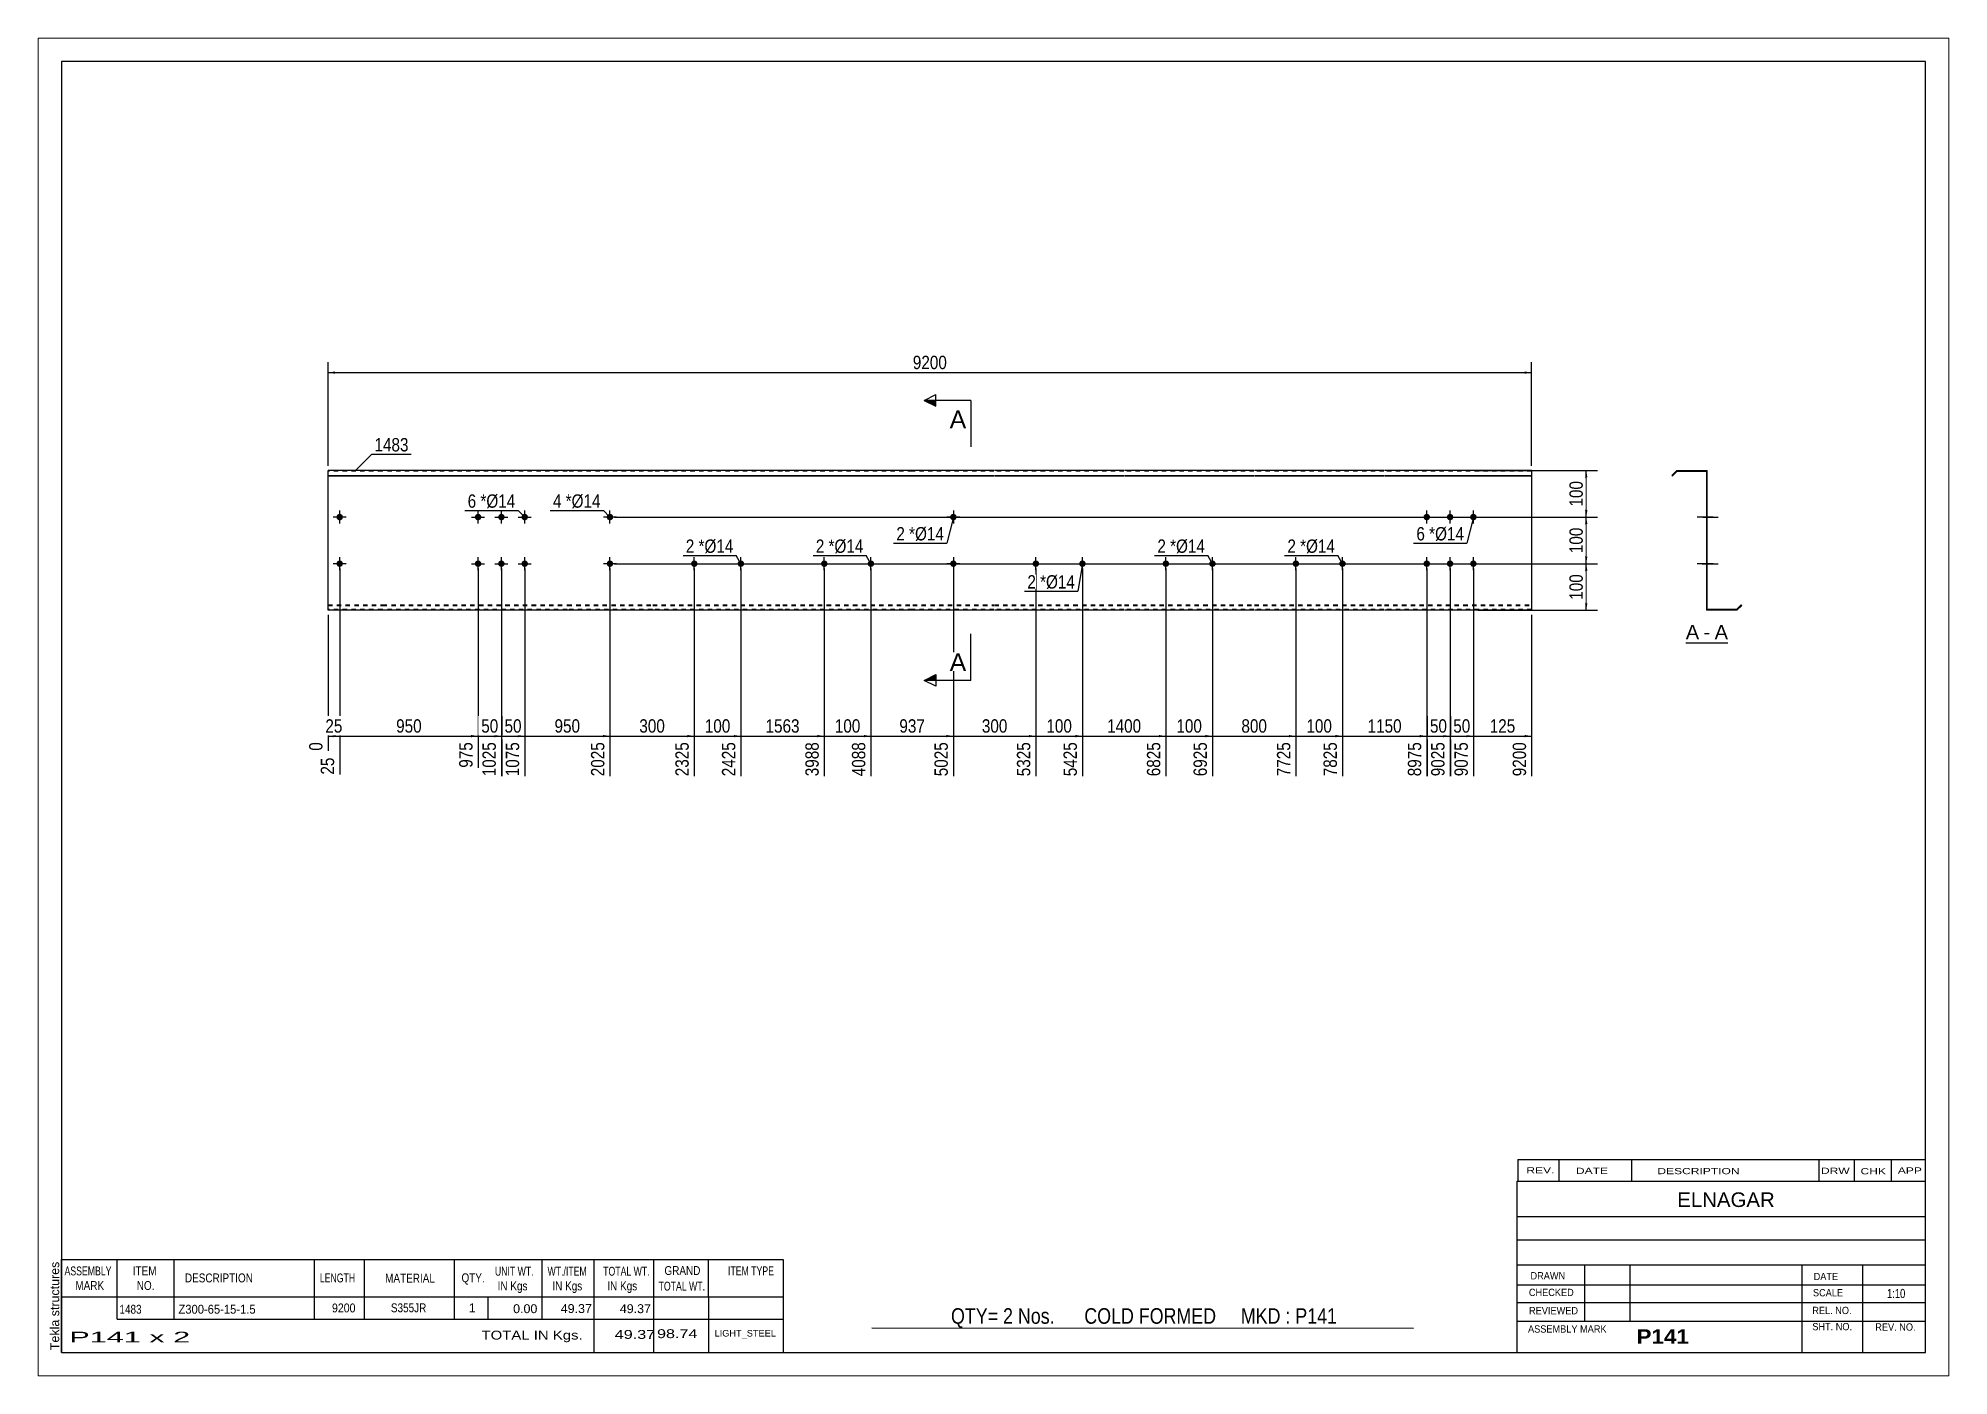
# Paper-space layout 'Layout1' of a CAD drawing. Header units: millimetres. Extents: x 0 to 410, y 0 to 287.
# The model-space entities are those that its viewports show. They can reach past a viewport. Long polylines and large blocks are cut down to what shows.
import ezdxf

# ---------------------------------------------------------------- set-up
doc = ezdxf.new("R2010")
doc.units = ezdxf.units.MM
doc.linetypes.add('DXK_LINE_DOT1', pattern=[1.8814, 0.9407, -0.9407])
doc.layers.add('Viewport layer', color=7, linetype='Continuous', plot=False)
doc.styles.add('Arial', font='ARIAL.TTF', dxfattribs={"height": 0.2})
doc.styles.add('Arial Bold', font='ARIALBD.TTF', dxfattribs={"height": 0.2})
doc.styles.add('Arial Narrow', font='ARIALN.TTF', dxfattribs={"height": 0.2})

# ---------------------------------------------------------------- blocks, each defined once
blk = doc.blocks.new('Unknown-629091952-1741')
at = {"color": 5, "linetype": 'Continuous'}
for p, q in [((342.8, 102.75), (-57.2, 102.75)), ((-57.2, 102.75), (-57.2, -174.25)), ((342.8, -174.25), (342.8, 102.75)), ((-57.2, -174.25), (342.8, -174.25))]:
    blk.add_line(p, q, dxfattribs=at)
at = {"color": 174, "linetype": 'Continuous', "style": 'Arial'}
blk.add_text('Tekla structures', height=1.9102, rotation=90, dxfattribs=at).set_placement((-57.7, -173.75))
blk = doc.blocks.new('Unknown-629091952-12 - 1233')
at = {"color": 7, "linetype": 'Continuous'}
blk.add_line((291.37, -21.95), (300.4, -21.95), dxfattribs=at)
at = {"color": 0, "linetype": 'Continuous'}
blk.add_wipeout([(294.21, -21.2), (294.21, -18), (291.37, -18), (291.37, -21.2)], dxfattribs=at)
blk.add_wipeout([(296.6, -21.2), (296.6, -18), (295.17, -18), (295.17, -21.2)], dxfattribs=at)
at = {"color": 96, "linetype": 'Continuous', "style": 'Arial'}
blk.add_text('A', height=3.06, dxfattribs=at).set_placement((291.37, -21.2))
at = {"color": 0, "linetype": 'Continuous'}
blk.add_wipeout([(300.4, -21.2), (300.4, -18), (297.56, -18), (297.56, -21.2)], dxfattribs=at)
at = {"color": 96, "linetype": 'Continuous', "style": 'Arial'}
for s, p in [('-', (295.17, -21.2)), ('A', (297.56, -21.2))]:
    blk.add_text(s, height=3.06, dxfattribs=at).set_placement(p)
blk = doc.blocks.new('Bolt-629091952-1223 - 1203')
at = {"linetype": 'Continuous'}
for points in [[(235.08, 5, -1), (236.48, 5, -1)], [(240.08, 5, -1), (241.48, 5, -1)], [(245.08, 5, -1), (246.48, 5, -1)], [(235.08, -5, -1), (236.48, -5, -1)], [(240.08, -5, -1), (241.48, -5, -1)], [(245.08, -5, -1), (246.48, -5, -1)]]:
    blk.add_hatch(color=3, dxfattribs=at).paths.add_polyline_path(points)
at = {"color": 3, "linetype": 'Continuous'}
for p, q in [((234.38, 5), (237.18, 5)), ((235.78, 3.6), (235.78, 6.4)), ((239.38, 5), (242.18, 5)), ((240.78, 3.6), (240.78, 6.4)), ((244.38, 5), (247.18, 5)), ((245.78, 3.6), (245.78, 6.4)), ((235.78, -6.4), (235.78, -3.6)), ((240.78, -6.4), (240.78, -3.6)), ((245.78, -6.4), (245.78, -3.6)), ((234.38, -5), (237.18, -5)), ((239.38, -5), (242.18, -5)), ((244.38, -5), (247.18, -5))]:
    blk.add_line(p, q, dxfattribs=at)
blk = doc.blocks.new('Part-629091952-1218 - 1203')
at = {"color": 2, "linetype": 'Continuous'}
for p, q in [((0, -15), (0, 15)), ((11.6, 15), (0, 15)), ((0, 13.94), (11.6, 13.94)), ((0, 13.83), (11.6, 13.83)), ((51.29, 15), (11.7, 15)), ((11.7, 13.94), (51.29, 13.94)), ((11.7, 13.83), (51.29, 13.83)), ((69.59, 15), (51.39, 15)), ((51.39, 13.94), (69.59, 13.94)), ((51.39, 13.83), (69.59, 13.83)), ((97.49, 15), (69.69, 15)), ((69.69, 13.94), (97.49, 13.94)), ((69.69, 13.83), (97.49, 13.83)), ((125.39, 15), (97.59, 15)), ((97.59, 13.94), (125.39, 13.94)), ((97.59, 13.83), (125.39, 13.83)), ((142.89, 15), (125.49, 15)), ((125.49, 13.94), (142.89, 13.94)), ((125.49, 13.83), (142.89, 13.83)), ((170.79, 15), (142.99, 15)), ((142.99, 13.94), (170.79, 13.94)), ((142.99, 13.83), (170.79, 13.83)), ((198.69, 15), (170.89, 15)), ((170.89, 13.94), (198.69, 13.94)), ((170.89, 13.83), (198.69, 13.83)), ((226.59, 15), (198.79, 15)), ((198.79, 13.94), (226.59, 13.94)), ((198.79, 13.83), (226.59, 13.83)), ((258.28, 15), (226.69, 15)), ((226.69, 13.94), (258.28, 13.94)), ((226.69, 13.83), (258.28, 13.83)), ((258.28, 15), (258.28, -15)), ((11.6, -15), (0, -15)), ((51.29, -15), (11.7, -15)), ((69.59, -15), (51.39, -15)), ((97.49, -15), (69.69, -15)), ((125.39, -15), (97.59, -15)), ((142.89, -15), (125.49, -15)), ((170.79, -15), (142.99, -15)), ((198.69, -15), (170.89, -15)), ((226.59, -15), (198.79, -15)), ((258.28, -15), (226.69, -15))]:
    blk.add_line(p, q, dxfattribs=at)
at = {"color": 7, "linetype": 'DXK_LINE_DOT1'}
for p, q in [((11.6, 14.85), (0, 14.85)), ((51.29, 14.85), (11.7, 14.85)), ((69.59, 14.85), (51.39, 14.85)), ((97.49, 14.85), (69.69, 14.85)), ((125.39, 14.85), (97.59, 14.85)), ((142.89, 14.85), (125.49, 14.85)), ((170.79, 14.85), (142.99, 14.85)), ((198.69, 14.85), (170.89, 14.85)), ((226.59, 14.85), (198.79, 14.85)), ((258.28, 14.85), (226.69, 14.85)), ((0, -13.83), (11.6, -13.83)), ((0, -13.94), (11.6, -13.94)), ((11.6, -14.85), (0, -14.85)), ((11.7, -13.83), (51.29, -13.83)), ((11.7, -13.94), (51.29, -13.94)), ((51.29, -14.85), (11.7, -14.85)), ((51.39, -13.83), (69.59, -13.83)), ((51.39, -13.94), (69.59, -13.94)), ((69.59, -14.85), (51.39, -14.85)), ((69.69, -13.83), (97.49, -13.83)), ((69.69, -13.94), (97.49, -13.94)), ((97.49, -14.85), (69.69, -14.85)), ((97.59, -13.83), (125.39, -13.83)), ((97.59, -13.94), (125.39, -13.94)), ((125.39, -14.85), (97.59, -14.85)), ((125.49, -13.83), (142.89, -13.83)), ((125.49, -13.94), (142.89, -13.94)), ((142.89, -14.85), (125.49, -14.85)), ((142.99, -13.83), (170.79, -13.83)), ((142.99, -13.94), (170.79, -13.94)), ((170.79, -14.85), (142.99, -14.85)), ((170.89, -13.83), (198.69, -13.83)), ((170.89, -13.94), (198.69, -13.94)), ((198.69, -14.85), (170.89, -14.85)), ((198.79, -13.83), (226.59, -13.83)), ((198.79, -13.94), (226.59, -13.94)), ((226.59, -14.85), (198.79, -14.85)), ((226.69, -13.83), (258.28, -13.83)), ((226.69, -13.94), (258.28, -13.94)), ((258.28, -14.85), (226.69, -14.85))]:
    blk.add_line(p, q, dxfattribs=at)
blk = doc.blocks.new('Bolt-629091952-1219 - 1203')
at = {"linetype": 'Continuous'}
for points in [[(179.79, -4.3, -1), (179.79, -5.7, -1)], [(189.79, -4.3, -1), (189.79, -5.7, -1)]]:
    blk.add_hatch(color=3, dxfattribs=at).paths.add_polyline_path(points)
at = {"color": 3, "linetype": 'Continuous'}
for p, q in [((179.79, -6.4), (179.79, -3.6)), ((189.79, -6.4), (189.79, -3.6)), ((178.39, -5), (181.19, -5)), ((188.39, -5), (191.19, -5))]:
    blk.add_line(p, q, dxfattribs=at)
blk = doc.blocks.new('Bolt-629091952-1220 - 1203')
at = {"linetype": 'Continuous'}
for points in [[(151.89, -4.3, -1), (151.89, -5.7, -1)], [(161.89, -4.3, -1), (161.89, -5.7, -1)]]:
    blk.add_hatch(color=3, dxfattribs=at).paths.add_polyline_path(points)
at = {"color": 3, "linetype": 'Continuous'}
for p, q in [((151.89, -6.4), (151.89, -3.6)), ((161.89, -6.4), (161.89, -3.6)), ((150.49, -5), (153.29, -5)), ((160.49, -5), (163.29, -5))]:
    blk.add_line(p, q, dxfattribs=at)
blk = doc.blocks.new('Bolt-629091952-1221 - 1203')
at = {"linetype": 'Continuous'}
for points in [[(106.49, -4.3, -1), (106.49, -5.7, -1)], [(116.49, -4.3, -1), (116.49, -5.7, -1)]]:
    blk.add_hatch(color=3, dxfattribs=at).paths.add_polyline_path(points)
at = {"color": 3, "linetype": 'Continuous'}
for p, q in [((106.49, -6.4), (106.49, -3.6)), ((116.49, -6.4), (116.49, -3.6)), ((105.09, -5), (107.89, -5)), ((115.09, -5), (117.89, -5))]:
    blk.add_line(p, q, dxfattribs=at)
blk = doc.blocks.new('Bolt-629091952-1222 - 1203')
at = {"linetype": 'Continuous'}
for points in [[(78.59, -4.3, -1), (78.59, -5.7, -1)], [(88.59, -4.3, -1), (88.59, -5.7, -1)]]:
    blk.add_hatch(color=3, dxfattribs=at).paths.add_polyline_path(points)
at = {"color": 3, "linetype": 'Continuous'}
for p, q in [((78.59, -6.4), (78.59, -3.6)), ((88.59, -6.4), (88.59, -3.6)), ((77.19, -5), (79.99, -5)), ((87.19, -5), (89.99, -5))]:
    blk.add_line(p, q, dxfattribs=at)
blk = doc.blocks.new('Bolt-629091952-1224 - 1203')
at = {"linetype": 'Continuous'}
for points in [[(31.5, 5, -1), (32.9, 5, -1)], [(36.5, 5, -1), (37.9, 5, -1)], [(41.5, 5, -1), (42.9, 5, -1)], [(31.5, -5, -1), (32.9, -5, -1)], [(36.5, -5, -1), (37.9, -5, -1)], [(41.5, -5, -1), (42.9, -5, -1)]]:
    blk.add_hatch(color=3, dxfattribs=at).paths.add_polyline_path(points)
at = {"color": 3, "linetype": 'Continuous'}
for p, q in [((30.8, 5), (33.6, 5)), ((32.2, 3.6), (32.2, 6.4)), ((35.8, 5), (38.6, 5)), ((37.2, 3.6), (37.2, 6.4)), ((40.8, 5), (43.6, 5)), ((42.2, 3.6), (42.2, 6.4)), ((32.2, -6.4), (32.2, -3.6)), ((37.2, -6.4), (37.2, -3.6)), ((42.2, -6.4), (42.2, -3.6)), ((30.8, -5), (33.6, -5)), ((35.8, -5), (38.6, -5)), ((40.8, -5), (43.6, -5))]:
    blk.add_line(p, q, dxfattribs=at)
blk = doc.blocks.new('Bolt-629091952-1225 - 1203')
at = {"linetype": 'Continuous'}
for points in [[(1.8, -5, -1), (3.2, -5, -1)], [(59.79, -5, -1), (61.19, -5, -1)]]:
    blk.add_hatch(color=3, dxfattribs=at).paths.add_polyline_path(points)
at = {"color": 3, "linetype": 'Continuous'}
for p, q in [((2.5, -6.4), (2.5, -3.6)), ((60.49, -6.4), (60.49, -3.6)), ((3.9, -5), (1.1, -5)), ((61.89, -5), (59.09, -5))]:
    blk.add_line(p, q, dxfattribs=at)
blk = doc.blocks.new('Bolt-629091952-1226 - 1203')
at = {"linetype": 'Continuous'}
for points in [[(1.8, 5, -1), (3.2, 5, -1)], [(59.79, 5, -1), (61.19, 5, -1)]]:
    blk.add_hatch(color=3, dxfattribs=at).paths.add_polyline_path(points)
at = {"color": 3, "linetype": 'Continuous'}
for p, q in [((3.9, 5), (1.1, 5)), ((2.5, 3.6), (2.5, 6.4)), ((61.89, 5), (59.09, 5)), ((60.49, 3.6), (60.49, 6.4))]:
    blk.add_line(p, q, dxfattribs=at)
blk = doc.blocks.new('Bolt-629091952-1227 - 1203')
at = {"linetype": 'Continuous'}
for points in [[(134.89, 5, -1), (133.49, 5, -1)], [(134.89, -5, -1), (133.49, -5, -1)]]:
    blk.add_hatch(color=3, dxfattribs=at).paths.add_polyline_path(points)
at = {"color": 3, "linetype": 'Continuous'}
for p, q in [((135.59, 5), (132.79, 5)), ((134.19, 6.4), (134.19, 3.6)), ((134.19, -3.6), (134.19, -6.4)), ((135.59, -5), (132.79, -5))]:
    blk.add_line(p, q, dxfattribs=at)
blk = doc.blocks.new('Bolt-629091952-1228 - 1203')
at = {"linetype": 'Continuous'}
for points in [[(207.69, -4.3, -1), (207.69, -5.7, -1)], [(217.69, -4.3, -1), (217.69, -5.7, -1)]]:
    blk.add_hatch(color=3, dxfattribs=at).paths.add_polyline_path(points)
at = {"color": 3, "linetype": 'Continuous'}
for p, q in [((207.69, -6.4), (207.69, -3.6)), ((217.69, -6.4), (217.69, -3.6)), ((206.29, -5), (209.09, -5)), ((216.29, -5), (219.09, -5))]:
    blk.add_line(p, q, dxfattribs=at)
blk = doc.blocks.new('Bolt-629091952-1240 - 1233')
at = {"linetype": 'Continuous'}
for points in [[(295.81, 5.7), (295.81, 4.3), (295.96, 4.3), (295.96, 5.7)], [(295.81, 5.7), (295.81, 4.3), (295.96, 4.3), (295.96, 5.7)], [(295.81, 5.7), (295.81, 4.3), (295.96, 4.3), (295.96, 5.7)], [(295.81, -4.3), (295.81, -5.7), (295.96, -5.7), (295.96, -4.3)], [(295.81, -4.3), (295.81, -5.7), (295.96, -5.7), (295.96, -4.3)], [(295.81, -4.3), (295.81, -5.7), (295.96, -5.7), (295.96, -4.3)]]:
    blk.add_hatch(color=3, dxfattribs=at).paths.add_polyline_path(points)
at = {"color": 3, "linetype": 'Continuous'}
for p, q in [((297.26, 5), (293.96, 5)), ((297.26, 5), (293.96, 5)), ((297.26, 5), (293.96, 5)), ((295.96, 5.7), (295.81, 5.7)), ((295.96, 5.7), (295.81, 5.7)), ((295.96, 5.7), (295.81, 5.7)), ((295.96, 4.3), (295.81, 4.3)), ((295.96, 4.3), (295.81, 4.3)), ((295.96, 4.3), (295.81, 4.3)), ((297.26, -5), (293.96, -5)), ((297.26, -5), (293.96, -5)), ((297.26, -5), (293.96, -5)), ((295.96, -4.3), (295.81, -4.3)), ((295.96, -4.3), (295.81, -4.3)), ((295.96, -4.3), (295.81, -4.3)), ((295.96, -5.7), (295.81, -5.7)), ((295.96, -5.7), (295.81, -5.7)), ((295.96, -5.7), (295.81, -5.7))]:
    blk.add_line(p, q, dxfattribs=at)
blk = doc.blocks.new('Part-629091952-1235 - 1233')
at = {"color": 2, "linetype": 'Continuous'}
for p, q in [((289.46, 15), (288.4, 13.94)), ((288.4, 13.94), (288.51, 13.83)), ((289.52, 14.85), (288.51, 13.83)), ((289.46, 15), (295.96, 15)), ((289.52, 14.85), (295.81, 14.85)), ((295.81, 14.85), (295.81, -15)), ((295.96, -14.85), (295.96, 15)), ((302.31, -15), (295.81, -15)), ((302.25, -14.85), (295.96, -14.85)), ((302.25, -14.85), (303.27, -13.83)), ((302.31, -15), (303.37, -13.94)), ((303.37, -13.94), (303.27, -13.83))]:
    blk.add_line(p, q, dxfattribs=at)
blk = doc.blocks.new('Bolt-629091952-1236 - 1233')
at = {"linetype": 'Continuous'}
blk.add_hatch(color=3, dxfattribs=at).paths.add_polyline_path([(295.96, -5.7), (295.96, -4.3), (295.81, -4.3), (295.81, -5.7)])
blk.add_hatch(color=3, dxfattribs=at).paths.add_polyline_path([(295.96, -5.7), (295.96, -4.3), (295.81, -4.3), (295.81, -5.7)])
at = {"color": 3, "linetype": 'Continuous'}
for p, q in [((294.86, -5), (297.61, -5)), ((294.86, -5), (297.61, -5)), ((295.81, -4.3), (295.96, -4.3)), ((295.81, -4.3), (295.96, -4.3)), ((295.81, -5.7), (295.96, -5.7)), ((295.81, -5.7), (295.96, -5.7))]:
    blk.add_line(p, q, dxfattribs=at)
blk = doc.blocks.new('Bolt-629091952-1237 - 1233')
at = {"linetype": 'Continuous'}
blk.add_hatch(color=3, dxfattribs=at).paths.add_polyline_path([(295.96, -5.7), (295.96, -4.3), (295.81, -4.3), (295.81, -5.7)])
blk.add_hatch(color=3, dxfattribs=at).paths.add_polyline_path([(295.96, -5.7), (295.96, -4.3), (295.81, -4.3), (295.81, -5.7)])
at = {"color": 3, "linetype": 'Continuous'}
for p, q in [((294.86, -5), (297.61, -5)), ((294.86, -5), (297.61, -5)), ((295.81, -4.3), (295.96, -4.3)), ((295.81, -4.3), (295.96, -4.3)), ((295.81, -5.7), (295.96, -5.7)), ((295.81, -5.7), (295.96, -5.7))]:
    blk.add_line(p, q, dxfattribs=at)
blk = doc.blocks.new('Bolt-629091952-1238 - 1233')
at = {"linetype": 'Continuous'}
blk.add_hatch(color=3, dxfattribs=at).paths.add_polyline_path([(295.96, -5.7), (295.96, -4.3), (295.81, -4.3), (295.81, -5.7)])
blk.add_hatch(color=3, dxfattribs=at).paths.add_polyline_path([(295.96, -5.7), (295.96, -4.3), (295.81, -4.3), (295.81, -5.7)])
at = {"color": 3, "linetype": 'Continuous'}
for p, q in [((294.86, -5), (297.61, -5)), ((294.86, -5), (297.61, -5)), ((295.81, -4.3), (295.96, -4.3)), ((295.81, -4.3), (295.96, -4.3)), ((295.81, -5.7), (295.96, -5.7)), ((295.81, -5.7), (295.96, -5.7))]:
    blk.add_line(p, q, dxfattribs=at)
blk = doc.blocks.new('Bolt-629091952-1239 - 1233')
at = {"linetype": 'Continuous'}
blk.add_hatch(color=3, dxfattribs=at).paths.add_polyline_path([(295.96, -5.7), (295.96, -4.3), (295.81, -4.3), (295.81, -5.7)])
blk.add_hatch(color=3, dxfattribs=at).paths.add_polyline_path([(295.96, -5.7), (295.96, -4.3), (295.81, -4.3), (295.81, -5.7)])
at = {"color": 3, "linetype": 'Continuous'}
for p, q in [((294.86, -5), (297.61, -5)), ((294.86, -5), (297.61, -5)), ((295.81, -4.3), (295.96, -4.3)), ((295.81, -4.3), (295.96, -4.3)), ((295.81, -5.7), (295.96, -5.7)), ((295.81, -5.7), (295.96, -5.7))]:
    blk.add_line(p, q, dxfattribs=at)
blk = doc.blocks.new('Bolt-629091952-1241 - 1233')
at = {"linetype": 'Continuous'}
for points in [[(295.81, 5.7), (295.81, 4.3), (295.96, 4.3), (295.96, 5.7)], [(295.81, 5.7), (295.81, 4.3), (295.96, 4.3), (295.96, 5.7)], [(295.81, 5.7), (295.81, 4.3), (295.96, 4.3), (295.96, 5.7)], [(295.81, -4.3), (295.81, -5.7), (295.96, -5.7), (295.96, -4.3)], [(295.81, -4.3), (295.81, -5.7), (295.96, -5.7), (295.96, -4.3)], [(295.81, -4.3), (295.81, -5.7), (295.96, -5.7), (295.96, -4.3)]]:
    blk.add_hatch(color=3, dxfattribs=at).paths.add_polyline_path(points)
at = {"color": 3, "linetype": 'Continuous'}
for p, q in [((297.26, 5), (293.96, 5)), ((297.26, 5), (293.96, 5)), ((297.26, 5), (293.96, 5)), ((295.96, 5.7), (295.81, 5.7)), ((295.96, 5.7), (295.81, 5.7)), ((295.96, 5.7), (295.81, 5.7)), ((295.96, 4.3), (295.81, 4.3)), ((295.96, 4.3), (295.81, 4.3)), ((295.96, 4.3), (295.81, 4.3)), ((297.26, -5), (293.96, -5)), ((297.26, -5), (293.96, -5)), ((297.26, -5), (293.96, -5)), ((295.96, -4.3), (295.81, -4.3)), ((295.96, -4.3), (295.81, -4.3)), ((295.96, -4.3), (295.81, -4.3)), ((295.96, -5.7), (295.81, -5.7)), ((295.96, -5.7), (295.81, -5.7)), ((295.96, -5.7), (295.81, -5.7))]:
    blk.add_line(p, q, dxfattribs=at)
blk = doc.blocks.new('Bolt-629091952-1242 - 1233')
at = {"linetype": 'Continuous'}
blk.add_hatch(color=3, dxfattribs=at).paths.add_polyline_path([(295.81, -4.3), (295.81, -5.7), (295.96, -5.7), (295.96, -4.3)])
blk.add_hatch(color=3, dxfattribs=at).paths.add_polyline_path([(295.81, -4.3), (295.81, -5.7), (295.96, -5.7), (295.96, -4.3)])
at = {"color": 3, "linetype": 'Continuous'}
for p, q in [((295.01, -5), (298.31, -5)), ((295.01, -5), (298.31, -5)), ((295.81, -4.3), (295.96, -4.3)), ((295.81, -4.3), (295.96, -4.3)), ((295.81, -5.7), (295.96, -5.7)), ((295.81, -5.7), (295.96, -5.7))]:
    blk.add_line(p, q, dxfattribs=at)
blk = doc.blocks.new('Bolt-629091952-1243 - 1233')
at = {"linetype": 'Continuous'}
blk.add_hatch(color=3, dxfattribs=at).paths.add_polyline_path([(295.81, 5.7), (295.81, 4.3), (295.96, 4.3), (295.96, 5.7)])
blk.add_hatch(color=3, dxfattribs=at).paths.add_polyline_path([(295.81, 5.7), (295.81, 4.3), (295.96, 4.3), (295.96, 5.7)])
at = {"color": 3, "linetype": 'Continuous'}
for p, q in [((295.01, 5), (298.31, 5)), ((295.01, 5), (298.31, 5)), ((295.81, 5.7), (295.96, 5.7)), ((295.81, 5.7), (295.96, 5.7)), ((295.81, 4.3), (295.96, 4.3)), ((295.81, 4.3), (295.96, 4.3))]:
    blk.add_line(p, q, dxfattribs=at)
blk = doc.blocks.new('Bolt-629091952-1244 - 1233')
at = {"linetype": 'Continuous'}
for points in [[(295.96, 4.3), (295.96, 5.7), (295.81, 5.7), (295.81, 4.3)], [(295.96, -5.7), (295.96, -4.3), (295.81, -4.3), (295.81, -5.7)]]:
    blk.add_hatch(color=3, dxfattribs=at).paths.add_polyline_path(points)
at = {"color": 3, "linetype": 'Continuous'}
for p, q in [((295.96, 5), (293.81, 5)), ((295.96, 5.7), (295.81, 5.7)), ((295.96, 4.3), (295.81, 4.3)), ((295.96, -5), (293.81, -5)), ((295.96, -4.3), (295.81, -4.3)), ((295.96, -5.7), (295.81, -5.7))]:
    blk.add_line(p, q, dxfattribs=at)
blk = doc.blocks.new('Bolt-629091952-1245 - 1233')
at = {"linetype": 'Continuous'}
blk.add_hatch(color=3, dxfattribs=at).paths.add_polyline_path([(295.96, -5.7), (295.96, -4.3), (295.81, -4.3), (295.81, -5.7)])
blk.add_hatch(color=3, dxfattribs=at).paths.add_polyline_path([(295.96, -5.7), (295.96, -4.3), (295.81, -4.3), (295.81, -5.7)])
at = {"color": 3, "linetype": 'Continuous'}
for p, q in [((294.86, -5), (297.61, -5)), ((294.86, -5), (297.61, -5)), ((295.81, -4.3), (295.96, -4.3)), ((295.81, -4.3), (295.96, -4.3)), ((295.81, -5.7), (295.96, -5.7)), ((295.81, -5.7), (295.96, -5.7))]:
    blk.add_line(p, q, dxfattribs=at)
blk = doc.blocks.new('StraightDimension-629091952-1279 - 1203')
at = {"linetype": 'Continuous'}
blk.add_hatch(color=7, dxfattribs=at).paths.add_polyline_path([(30.7, -41.75), (32.2, -42), (30.7, -42.25)])
at = {"color": 7, "linetype": 'Continuous'}
for p, q in [((2.5, -6), (2.5, -50.26)), ((32.2, -6), (32.2, -48.78)), ((2.5, -42), (32.2, -42))]:
    blk.add_line(p, q, dxfattribs=at)
at = {"color": 0}
blk.add_wipeout([(20.69, -41.85), (20.69, -37.65), (14.01, -37.65), (14.01, -41.85)], dxfattribs=at)
at = {"color": 0, "linetype": 'Continuous'}
blk.add_wipeout([(31.6, -42.7), (27.4, -42.7), (27.4, -49.38), (31.6, -49.38)], dxfattribs=at)
at = {"color": 3, "style": 'Arial Narrow'}
blk.add_text('950', height=2.863, dxfattribs=at).set_placement((14.61, -41.25))
at = {"color": 3, "linetype": 'Continuous', "style": 'Arial Narrow'}
blk.add_text('975', height=2.863, rotation=90.0002, dxfattribs=at).set_placement((31, -48.78))
blk = doc.blocks.new('StraightDimension-629091952-1348 - 1203')
at = {"linetype": 'Continuous'}
for points in [[(269.75, -6.5), (270, -5), (270.25, -6.5)], [(270.25, -13.5), (270, -15), (269.75, -13.5)]]:
    blk.add_hatch(color=7, dxfattribs=at).paths.add_polyline_path(points)
at = {"color": 7, "linetype": 'Continuous'}
for p, q in [((61.49, -5), (272.4, -5)), ((270, -15), (270, -5)), ((246.78, -15), (272.4, -15))]:
    blk.add_line(p, q, dxfattribs=at)
at = {"color": 0}
blk.add_wipeout([(269.85, -6.66), (265.65, -6.66), (265.65, -13.34), (269.85, -13.34)], dxfattribs=at)
at = {"color": 3, "style": 'Arial Narrow'}
blk.add_text('100', height=2.863, rotation=90.0002, dxfattribs=at).set_placement((269.25, -12.74))
blk = doc.blocks.new('StraightDimension-629091952-1347 - 1203')
at = {"linetype": 'Continuous'}
for points in [[(269.75, 3.5), (270, 5), (270.25, 3.5)], [(270.25, -3.5), (270, -5), (269.75, -3.5)]]:
    blk.add_hatch(color=7, dxfattribs=at).paths.add_polyline_path(points)
at = {"color": 7, "linetype": 'Continuous'}
for p, q in [((61.49, 5), (272.4, 5)), ((270, -5), (270, 5)), ((61.49, -5), (272.4, -5))]:
    blk.add_line(p, q, dxfattribs=at)
at = {"color": 0}
blk.add_wipeout([(269.85, 3.34), (265.65, 3.34), (265.65, -3.34), (269.85, -3.34)], dxfattribs=at)
at = {"color": 3, "style": 'Arial Narrow'}
blk.add_text('100', height=2.863, rotation=90.0002, dxfattribs=at).set_placement((269.25, -2.74))
blk = doc.blocks.new('StraightDimension-629091952-1346 - 1203')
at = {"linetype": 'Continuous'}
for points in [[(269.75, 13.5), (270, 15), (270.25, 13.5)], [(270.25, 6.5), (270, 5), (269.75, 6.5)]]:
    blk.add_hatch(color=7, dxfattribs=at).paths.add_polyline_path(points)
at = {"color": 7, "linetype": 'Continuous'}
for p, q in [((246.78, 15), (272.4, 15)), ((270, 5), (270, 15)), ((61.49, 5), (272.4, 5))]:
    blk.add_line(p, q, dxfattribs=at)
at = {"color": 0}
blk.add_wipeout([(269.85, 13.34), (265.65, 13.34), (265.65, 6.66), (269.85, 6.66)], dxfattribs=at)
at = {"color": 3, "style": 'Arial Narrow'}
blk.add_text('100', height=2.863, rotation=90.0002, dxfattribs=at).set_placement((269.25, 7.26))
blk = doc.blocks.new('StraightDimension-629091952-1268 - 1203')
at = {"linetype": 'Continuous'}
blk.add_hatch(color=7, dxfattribs=at).paths.add_polyline_path([(178.29, -41.75), (179.79, -42), (178.29, -42.25)])
at = {"color": 7, "linetype": 'Continuous'}
for p, q in [((161.89, -6), (161.89, -50.61)), ((179.79, -6), (179.79, -50.61)), ((161.89, -42), (179.79, -42))]:
    blk.add_line(p, q, dxfattribs=at)
at = {"color": 0}
blk.add_wipeout([(175.09, -41.85), (175.09, -37.65), (166.58, -37.65), (166.58, -41.85)], dxfattribs=at)
at = {"color": 0, "linetype": 'Continuous'}
blk.add_wipeout([(179.19, -42.7), (174.99, -42.7), (174.99, -51.21), (179.19, -51.21)], dxfattribs=at)
at = {"color": 3, "style": 'Arial Narrow'}
blk.add_text('1400', height=2.863, dxfattribs=at).set_placement((167.18, -41.25))
at = {"color": 3, "linetype": 'Continuous', "style": 'Arial Narrow'}
blk.add_text('6825', height=2.863, rotation=90.0002, dxfattribs=at).set_placement((178.59, -50.61))
blk = doc.blocks.new('StraightDimension-629091952-1267 - 1203')
at = {"linetype": 'Continuous'}
blk.add_hatch(color=7, dxfattribs=at).paths.add_polyline_path([(188.29, -41.75), (189.79, -42), (188.29, -42.25)])
at = {"color": 7, "linetype": 'Continuous'}
for p, q in [((179.79, -6), (179.79, -50.61)), ((189.79, -6), (189.79, -50.61)), ((179.79, -42), (189.79, -42))]:
    blk.add_line(p, q, dxfattribs=at)
at = {"color": 0}
blk.add_wipeout([(188.13, -41.85), (188.13, -37.65), (181.45, -37.65), (181.45, -41.85)], dxfattribs=at)
at = {"color": 0, "linetype": 'Continuous'}
blk.add_wipeout([(189.19, -42.7), (184.99, -42.7), (184.99, -51.21), (189.19, -51.21)], dxfattribs=at)
at = {"color": 3, "style": 'Arial Narrow'}
blk.add_text('100', height=2.863, dxfattribs=at).set_placement((182.05, -41.25))
at = {"color": 3, "linetype": 'Continuous', "style": 'Arial Narrow'}
blk.add_text('6925', height=2.863, rotation=90.0002, dxfattribs=at).set_placement((188.59, -50.61))
blk = doc.blocks.new('StraightDimension-629091952-1262 - 1203')
at = {"linetype": 'Continuous'}
blk.add_hatch(color=7, dxfattribs=at).paths.add_polyline_path([(244.28, -41.75), (245.78, -42), (244.28, -42.25)])
at = {"color": 7, "linetype": 'Continuous'}
for p, q in [((240.78, -6), (240.78, -50.61)), ((245.78, -6), (245.78, -50.61)), ((240.78, -42), (245.78, -42))]:
    blk.add_line(p, q, dxfattribs=at)
at = {"color": 0}
blk.add_wipeout([(245.71, -41.85), (245.71, -37.65), (240.86, -37.65), (240.86, -41.85)], dxfattribs=at)
at = {"color": 0, "linetype": 'Continuous'}
blk.add_wipeout([(245.18, -42.7), (240.98, -42.7), (240.98, -51.21), (245.18, -51.21)], dxfattribs=at)
at = {"color": 3, "style": 'Arial Narrow'}
blk.add_text('50', height=2.863, dxfattribs=at).set_placement((241.46, -41.25))
at = {"color": 3, "linetype": 'Continuous', "style": 'Arial Narrow'}
blk.add_text('9075', height=2.863, rotation=90.0002, dxfattribs=at).set_placement((244.58, -50.61))
blk = doc.blocks.new('StraightDimension-629091952-1277 - 1203')
at = {"linetype": 'Continuous'}
blk.add_hatch(color=7, dxfattribs=at).paths.add_polyline_path([(40.7, -41.75), (42.2, -42), (40.7, -42.25)])
at = {"color": 7, "linetype": 'Continuous'}
for p, q in [((37.2, -6), (37.2, -50.61)), ((42.2, -6), (42.2, -50.61)), ((37.2, -42), (42.2, -42))]:
    blk.add_line(p, q, dxfattribs=at)
at = {"color": 0}
blk.add_wipeout([(42.13, -41.85), (42.13, -37.65), (37.27, -37.65), (37.27, -41.85)], dxfattribs=at)
at = {"color": 0, "linetype": 'Continuous'}
blk.add_wipeout([(41.6, -42.7), (37.4, -42.7), (37.4, -51.21), (41.6, -51.21)], dxfattribs=at)
at = {"color": 3, "style": 'Arial Narrow'}
blk.add_text('50', height=2.863, dxfattribs=at).set_placement((37.87, -41.25))
at = {"color": 3, "linetype": 'Continuous', "style": 'Arial Narrow'}
blk.add_text('1075', height=2.863, rotation=90.0002, dxfattribs=at).set_placement((41, -50.61))
blk = doc.blocks.new('StraightDimension-629091952-1266 - 1203')
at = {"linetype": 'Continuous'}
blk.add_hatch(color=7, dxfattribs=at).paths.add_polyline_path([(206.19, -41.75), (207.69, -42), (206.19, -42.25)])
at = {"color": 7, "linetype": 'Continuous'}
for p, q in [((189.79, -6), (189.79, -50.61)), ((207.69, -6), (207.69, -50.61)), ((189.79, -42), (207.69, -42))]:
    blk.add_line(p, q, dxfattribs=at)
at = {"color": 0}
blk.add_wipeout([(202.08, -41.85), (202.08, -37.65), (195.4, -37.65), (195.4, -41.85)], dxfattribs=at)
at = {"color": 0, "linetype": 'Continuous'}
blk.add_wipeout([(207.09, -42.7), (202.89, -42.7), (202.89, -51.21), (207.09, -51.21)], dxfattribs=at)
at = {"color": 3, "style": 'Arial Narrow'}
blk.add_text('800', height=2.863, dxfattribs=at).set_placement((196, -41.25))
at = {"color": 3, "linetype": 'Continuous', "style": 'Arial Narrow'}
blk.add_text('7725', height=2.863, rotation=90.0002, dxfattribs=at).set_placement((206.49, -50.61))
blk = doc.blocks.new('StraightDimension-629091952-1261 - 1203')
at = {"linetype": 'Continuous'}
blk.add_hatch(color=7, dxfattribs=at).paths.add_polyline_path([(256.78, -41.75), (258.28, -42), (256.78, -42.25)])
at = {"color": 7, "linetype": 'Continuous'}
for p, q in [((245.78, -6), (245.78, -50.61)), ((258.28, -16), (258.28, -50.61)), ((245.78, -42), (258.28, -42))]:
    blk.add_line(p, q, dxfattribs=at)
at = {"color": 0}
blk.add_wipeout([(255.38, -41.85), (255.38, -37.65), (248.69, -37.65), (248.69, -41.85)], dxfattribs=at)
at = {"color": 0, "linetype": 'Continuous'}
blk.add_wipeout([(257.68, -42.7), (253.48, -42.7), (253.48, -51.21), (257.68, -51.21)], dxfattribs=at)
at = {"color": 3, "style": 'Arial Narrow'}
blk.add_text('125', height=2.863, dxfattribs=at).set_placement((249.29, -41.25))
at = {"color": 3, "linetype": 'Continuous', "style": 'Arial Narrow'}
blk.add_text('9200', height=2.863, rotation=90.0002, dxfattribs=at).set_placement((257.08, -50.61))
blk = doc.blocks.new('StraightDimension-629091952-1263 - 1203')
at = {"linetype": 'Continuous'}
blk.add_hatch(color=7, dxfattribs=at).paths.add_polyline_path([(239.28, -41.75), (240.78, -42), (239.28, -42.25)])
at = {"color": 7, "linetype": 'Continuous'}
for p, q in [((235.78, -6), (235.78, -50.61)), ((240.78, -6), (240.78, -50.61)), ((235.78, -42), (240.78, -42))]:
    blk.add_line(p, q, dxfattribs=at)
at = {"color": 0}
blk.add_wipeout([(240.71, -41.85), (240.71, -37.65), (235.86, -37.65), (235.86, -41.85)], dxfattribs=at)
at = {"color": 0, "linetype": 'Continuous'}
blk.add_wipeout([(240.18, -42.7), (235.98, -42.7), (235.98, -51.21), (240.18, -51.21)], dxfattribs=at)
at = {"color": 3, "style": 'Arial Narrow'}
blk.add_text('50', height=2.863, dxfattribs=at).set_placement((236.46, -41.25))
at = {"color": 3, "linetype": 'Continuous', "style": 'Arial Narrow'}
blk.add_text('9025', height=2.863, rotation=90.0002, dxfattribs=at).set_placement((239.58, -50.61))
blk = doc.blocks.new('StraightDimension-629091952-1264 - 1203')
at = {"linetype": 'Continuous'}
blk.add_hatch(color=7, dxfattribs=at).paths.add_polyline_path([(234.28, -41.75), (235.78, -42), (234.28, -42.25)])
at = {"color": 7, "linetype": 'Continuous'}
for p, q in [((217.69, -6), (217.69, -50.61)), ((235.78, -6), (235.78, -50.61)), ((217.69, -42), (235.78, -42))]:
    blk.add_line(p, q, dxfattribs=at)
at = {"color": 0}
blk.add_wipeout([(230.99, -41.85), (230.99, -37.65), (222.48, -37.65), (222.48, -41.85)], dxfattribs=at)
at = {"color": 0, "linetype": 'Continuous'}
blk.add_wipeout([(235.18, -42.7), (230.98, -42.7), (230.98, -51.21), (235.18, -51.21)], dxfattribs=at)
at = {"color": 3, "style": 'Arial Narrow'}
blk.add_text('1150', height=2.863, dxfattribs=at).set_placement((223.08, -41.25))
at = {"color": 3, "linetype": 'Continuous', "style": 'Arial Narrow'}
blk.add_text('8975', height=2.863, rotation=90.0002, dxfattribs=at).set_placement((234.58, -50.61))
blk = doc.blocks.new('StraightDimension-629091952-1265 - 1203')
at = {"linetype": 'Continuous'}
blk.add_hatch(color=7, dxfattribs=at).paths.add_polyline_path([(216.19, -41.75), (217.69, -42), (216.19, -42.25)])
at = {"color": 7, "linetype": 'Continuous'}
for p, q in [((207.69, -6), (207.69, -50.61)), ((217.69, -6), (217.69, -50.61)), ((207.69, -42), (217.69, -42))]:
    blk.add_line(p, q, dxfattribs=at)
at = {"color": 0}
blk.add_wipeout([(216.03, -41.85), (216.03, -37.65), (209.35, -37.65), (209.35, -41.85)], dxfattribs=at)
at = {"color": 0, "linetype": 'Continuous'}
blk.add_wipeout([(217.09, -42.7), (212.89, -42.7), (212.89, -51.21), (217.09, -51.21)], dxfattribs=at)
at = {"color": 3, "style": 'Arial Narrow'}
blk.add_text('100', height=2.863, dxfattribs=at).set_placement((209.95, -41.25))
at = {"color": 3, "linetype": 'Continuous', "style": 'Arial Narrow'}
blk.add_text('7825', height=2.863, rotation=90.0002, dxfattribs=at).set_placement((216.49, -50.61))
blk = doc.blocks.new('StraightDimension-629091952-1269 - 1203')
at = {"linetype": 'Continuous'}
blk.add_hatch(color=7, dxfattribs=at).paths.add_polyline_path([(160.39, -41.75), (161.89, -42), (160.39, -42.25)])
at = {"color": 7, "linetype": 'Continuous'}
for p, q in [((151.89, -6), (151.89, -50.61)), ((161.89, -6), (161.89, -50.61)), ((151.89, -42), (161.89, -42))]:
    blk.add_line(p, q, dxfattribs=at)
at = {"color": 0}
blk.add_wipeout([(160.23, -41.85), (160.23, -37.65), (153.55, -37.65), (153.55, -41.85)], dxfattribs=at)
at = {"color": 0, "linetype": 'Continuous'}
blk.add_wipeout([(161.29, -42.7), (157.09, -42.7), (157.09, -51.21), (161.29, -51.21)], dxfattribs=at)
at = {"color": 3, "style": 'Arial Narrow'}
blk.add_text('100', height=2.863, dxfattribs=at).set_placement((154.15, -41.25))
at = {"color": 3, "linetype": 'Continuous', "style": 'Arial Narrow'}
blk.add_text('5425', height=2.863, rotation=90.0002, dxfattribs=at).set_placement((160.69, -50.61))
blk = doc.blocks.new('StraightDimension-629091952-1270 - 1203')
at = {"linetype": 'Continuous'}
blk.add_hatch(color=7, dxfattribs=at).paths.add_polyline_path([(150.39, -41.75), (151.89, -42), (150.39, -42.25)])
at = {"color": 7, "linetype": 'Continuous'}
for p, q in [((134.19, -6), (134.19, -50.61)), ((151.89, -6), (151.89, -50.61)), ((134.19, -42), (151.89, -42))]:
    blk.add_line(p, q, dxfattribs=at)
at = {"color": 0}
blk.add_wipeout([(146.38, -41.85), (146.38, -37.65), (139.7, -37.65), (139.7, -41.85)], dxfattribs=at)
at = {"color": 0, "linetype": 'Continuous'}
blk.add_wipeout([(151.29, -42.7), (147.09, -42.7), (147.09, -51.21), (151.29, -51.21)], dxfattribs=at)
at = {"color": 3, "style": 'Arial Narrow'}
blk.add_text('300', height=2.863, dxfattribs=at).set_placement((140.3, -41.25))
at = {"color": 3, "linetype": 'Continuous', "style": 'Arial Narrow'}
blk.add_text('5325', height=2.863, rotation=90.0002, dxfattribs=at).set_placement((150.69, -50.61))
blk = doc.blocks.new('StraightDimension-629091952-1271 - 1203')
at = {"linetype": 'Continuous'}
blk.add_hatch(color=7, dxfattribs=at).paths.add_polyline_path([(132.69, -41.75), (134.19, -42), (132.69, -42.25)])
at = {"color": 7, "linetype": 'Continuous'}
for p, q in [((116.49, -6), (116.49, -50.61)), ((134.19, -6), (134.19, -50.61)), ((116.49, -42), (134.19, -42))]:
    blk.add_line(p, q, dxfattribs=at)
at = {"color": 0}
blk.add_wipeout([(128.68, -41.85), (128.68, -37.65), (122, -37.65), (122, -41.85)], dxfattribs=at)
at = {"color": 0, "linetype": 'Continuous'}
blk.add_wipeout([(133.59, -42.7), (129.39, -42.7), (129.39, -51.21), (133.59, -51.21)], dxfattribs=at)
at = {"color": 3, "style": 'Arial Narrow'}
blk.add_text('937', height=2.863, dxfattribs=at).set_placement((122.6, -41.25))
at = {"color": 3, "linetype": 'Continuous', "style": 'Arial Narrow'}
blk.add_text('5025', height=2.863, rotation=90.0002, dxfattribs=at).set_placement((132.99, -50.61))
blk = doc.blocks.new('StraightDimension-629091952-1272 - 1203')
at = {"linetype": 'Continuous'}
blk.add_hatch(color=7, dxfattribs=at).paths.add_polyline_path([(114.99, -41.75), (116.49, -42), (114.99, -42.25)])
at = {"color": 7, "linetype": 'Continuous'}
for p, q in [((106.49, -6), (106.49, -50.61)), ((116.49, -6), (116.49, -50.61)), ((106.49, -42), (116.49, -42))]:
    blk.add_line(p, q, dxfattribs=at)
at = {"color": 0}
blk.add_wipeout([(114.83, -41.85), (114.83, -37.65), (108.15, -37.65), (108.15, -41.85)], dxfattribs=at)
at = {"color": 0, "linetype": 'Continuous'}
blk.add_wipeout([(115.89, -42.7), (111.69, -42.7), (111.69, -51.21), (115.89, -51.21)], dxfattribs=at)
at = {"color": 3, "style": 'Arial Narrow'}
blk.add_text('100', height=2.863, dxfattribs=at).set_placement((108.75, -41.25))
at = {"color": 3, "linetype": 'Continuous', "style": 'Arial Narrow'}
blk.add_text('4088', height=2.863, rotation=90.0002, dxfattribs=at).set_placement((115.29, -50.61))
blk = doc.blocks.new('StraightDimension-629091952-1273 - 1203')
at = {"linetype": 'Continuous'}
blk.add_hatch(color=7, dxfattribs=at).paths.add_polyline_path([(104.99, -41.75), (106.49, -42), (104.99, -42.25)])
at = {"color": 7, "linetype": 'Continuous'}
for p, q in [((88.59, -6), (88.59, -50.61)), ((106.49, -6), (106.49, -50.61)), ((88.59, -42), (106.49, -42))]:
    blk.add_line(p, q, dxfattribs=at)
at = {"color": 0}
blk.add_wipeout([(101.79, -41.85), (101.79, -37.65), (93.28, -37.65), (93.28, -41.85)], dxfattribs=at)
at = {"color": 0, "linetype": 'Continuous'}
blk.add_wipeout([(105.89, -42.7), (101.69, -42.7), (101.69, -51.21), (105.89, -51.21)], dxfattribs=at)
at = {"color": 3, "style": 'Arial Narrow'}
blk.add_text('1563', height=2.863, dxfattribs=at).set_placement((93.88, -41.25))
at = {"color": 3, "linetype": 'Continuous', "style": 'Arial Narrow'}
blk.add_text('3988', height=2.863, rotation=90.0002, dxfattribs=at).set_placement((105.29, -50.61))
blk = doc.blocks.new('StraightDimension-629091952-1274 - 1203')
at = {"linetype": 'Continuous'}
blk.add_hatch(color=7, dxfattribs=at).paths.add_polyline_path([(87.09, -41.75), (88.59, -42), (87.09, -42.25)])
at = {"color": 7, "linetype": 'Continuous'}
for p, q in [((78.59, -6), (78.59, -50.61)), ((88.59, -6), (88.59, -50.61)), ((78.59, -42), (88.59, -42))]:
    blk.add_line(p, q, dxfattribs=at)
at = {"color": 0}
blk.add_wipeout([(86.93, -41.85), (86.93, -37.65), (80.25, -37.65), (80.25, -41.85)], dxfattribs=at)
at = {"color": 0, "linetype": 'Continuous'}
blk.add_wipeout([(87.99, -42.7), (83.79, -42.7), (83.79, -51.21), (87.99, -51.21)], dxfattribs=at)
at = {"color": 3, "style": 'Arial Narrow'}
blk.add_text('100', height=2.863, dxfattribs=at).set_placement((80.85, -41.25))
at = {"color": 3, "linetype": 'Continuous', "style": 'Arial Narrow'}
blk.add_text('2425', height=2.863, rotation=90.0002, dxfattribs=at).set_placement((87.39, -50.61))
blk = doc.blocks.new('StraightDimension-629091952-1275 - 1203')
at = {"linetype": 'Continuous'}
blk.add_hatch(color=7, dxfattribs=at).paths.add_polyline_path([(77.09, -41.75), (78.59, -42), (77.09, -42.25)])
at = {"color": 7, "linetype": 'Continuous'}
for p, q in [((60.49, -6), (60.49, -50.61)), ((78.59, -6), (78.59, -50.61)), ((60.49, -42), (78.59, -42))]:
    blk.add_line(p, q, dxfattribs=at)
at = {"color": 0}
blk.add_wipeout([(72.88, -41.85), (72.88, -37.65), (66.2, -37.65), (66.2, -41.85)], dxfattribs=at)
at = {"color": 0, "linetype": 'Continuous'}
blk.add_wipeout([(77.99, -42.7), (73.79, -42.7), (73.79, -51.21), (77.99, -51.21)], dxfattribs=at)
at = {"color": 3, "style": 'Arial Narrow'}
blk.add_text('300', height=2.863, dxfattribs=at).set_placement((66.8, -41.25))
at = {"color": 3, "linetype": 'Continuous', "style": 'Arial Narrow'}
blk.add_text('2325', height=2.863, rotation=90.0002, dxfattribs=at).set_placement((77.39, -50.61))
blk = doc.blocks.new('StraightDimension-629091952-1276 - 1203')
at = {"linetype": 'Continuous'}
blk.add_hatch(color=7, dxfattribs=at).paths.add_polyline_path([(58.99, -41.75), (60.49, -42), (58.99, -42.25)])
at = {"color": 7, "linetype": 'Continuous'}
for p, q in [((42.2, -6), (42.2, -50.61)), ((60.49, -6), (60.49, -50.61)), ((42.2, -42), (60.49, -42))]:
    blk.add_line(p, q, dxfattribs=at)
at = {"color": 0}
blk.add_wipeout([(54.69, -41.85), (54.69, -37.65), (48, -37.65), (48, -41.85)], dxfattribs=at)
at = {"color": 0, "linetype": 'Continuous'}
blk.add_wipeout([(59.89, -42.7), (55.69, -42.7), (55.69, -51.21), (59.89, -51.21)], dxfattribs=at)
at = {"color": 3, "style": 'Arial Narrow'}
blk.add_text('950', height=2.863, dxfattribs=at).set_placement((48.6, -41.25))
at = {"color": 3, "linetype": 'Continuous', "style": 'Arial Narrow'}
blk.add_text('2025', height=2.863, rotation=90.0002, dxfattribs=at).set_placement((59.29, -50.61))
blk = doc.blocks.new('StraightDimension-629091952-1278 - 1203')
at = {"linetype": 'Continuous'}
blk.add_hatch(color=7, dxfattribs=at).paths.add_polyline_path([(35.7, -41.75), (37.2, -42), (35.7, -42.25)])
at = {"color": 7, "linetype": 'Continuous'}
for p, q in [((32.2, -6), (32.2, -48.78)), ((37.2, -6), (37.2, -50.61)), ((32.2, -42), (37.2, -42))]:
    blk.add_line(p, q, dxfattribs=at)
at = {"color": 0}
blk.add_wipeout([(37.13, -41.85), (37.13, -37.65), (32.27, -37.65), (32.27, -41.85)], dxfattribs=at)
at = {"color": 0, "linetype": 'Continuous'}
blk.add_wipeout([(36.6, -42.7), (32.4, -42.7), (32.4, -51.21), (36.6, -51.21)], dxfattribs=at)
at = {"color": 3, "style": 'Arial Narrow'}
blk.add_text('50', height=2.863, dxfattribs=at).set_placement((32.87, -41.25))
at = {"color": 3, "linetype": 'Continuous', "style": 'Arial Narrow'}
blk.add_text('1025', height=2.863, rotation=90.0002, dxfattribs=at).set_placement((36, -50.61))
blk = doc.blocks.new('StraightDimension-629091952-1280 - 1203')
at = {"linetype": 'Continuous'}
blk.add_hatch(color=7, dxfattribs=at).paths.add_polyline_path([(1, -41.75), (2.5, -42), (1, -42.25)])
at = {"color": 7, "linetype": 'Continuous'}
for p, q in [((2.5, -6), (2.5, -50.26)), ((0, -16), (0, -45.13)), ((0, -42), (2.5, -42))]:
    blk.add_line(p, q, dxfattribs=at)
at = {"color": 0}
blk.add_wipeout([(3.68, -41.85), (3.68, -37.65), (-1.18, -37.65), (-1.18, -41.85)], dxfattribs=at)
at = {"color": 0, "linetype": 'Continuous'}
blk.add_wipeout([(1.9, -46), (-2.3, -46), (-2.3, -50.86), (1.9, -50.86)], dxfattribs=at)
blk.add_wipeout([(-0.6, -42.7), (-4.8, -42.7), (-4.8, -45.73), (-0.6, -45.73)], dxfattribs=at)
at = {"color": 3, "style": 'Arial Narrow'}
blk.add_text('25', height=2.863, dxfattribs=at).set_placement((-0.58, -41.25))
at = {"color": 3, "linetype": 'Continuous', "style": 'Arial Narrow'}
for s, height, p in [('0', 2.86, (-1.2, -45.13)), ('25', 2.863, (1.3, -50.26))]:
    blk.add_text(s, height=height, rotation=90.0002, dxfattribs=at).set_placement(p)
blk = doc.blocks.new('StraightDimension-629091952-1378 - 1203')
at = {"linetype": 'Continuous'}
for points in [[(1.5, 35.75), (0, 36), (1.5, 36.25)], [(256.78, 36.25), (258.28, 36), (256.78, 35.75)]]:
    blk.add_hatch(color=7, dxfattribs=at).paths.add_polyline_path(points)
at = {"color": 7, "linetype": 'Continuous'}
for p, q in [((0, 16), (0, 38.25)), ((258.28, 16), (258.28, 38.25)), ((0, 36), (258.28, 36))]:
    blk.add_line(p, q, dxfattribs=at)
at = {"color": 0}
blk.add_wipeout([(133.4, 36.15), (133.4, 40.35), (124.89, 40.35), (124.89, 36.15)], dxfattribs=at)
at = {"color": 3, "style": 'Arial Narrow'}
blk.add_text('9200', height=2.863, dxfattribs=at).set_placement((125.49, 36.75))
blk = doc.blocks.new('CBS_REVISION-629091952-1798')
at = {"color": 7, "linetype": 'Continuous'}
for p, q in [((255.29, -132.87), (342.79, -132.87)), ((255.29, -132.87), (255.29, -137.5)), ((264.09, -132.87), (264.09, -137.5)), ((279.68, -132.87), (279.68, -137.44)), ((319.94, -132.87), (319.94, -137.5)), ((327.48, -132.87), (327.48, -137.5)), ((335.43, -132.87), (335.43, -137.5)), ((255.29, -137.5), (342.79, -137.5))]:
    blk.add_line(p, q, dxfattribs=at)
at = {"color": 7, "style": 'Arial Narrow', "width": 1.7}
for s, height, p in [('REV.', 1.326, (257.15, -135.82)), ('DATE', 1.326, (267.78, -135.94)), ('DESCRIPTION', 1.3257, (285.26, -135.99)), ('DRW', 1.326, (320.37, -135.93)), ('CHK', 1.326, (328.86, -136.02)), ('APP', 1.326, (336.86, -135.87))]:
    blk.add_text(s, height=height, dxfattribs=at).set_placement(p)
blk = doc.blocks.new('CBS_BOM-629091952-1795')
at = {"color": 7, "linetype": 'Continuous'}
for p, q in [((-57.23, -162.28), (-57.23, -154.28)), ((-57.23, -154.28), (97.69, -154.28)), ((-45.23, -162.28), (-45.23, -154.28)), ((-33.04, -162.28), (-33.04, -154.28)), ((-2.88, -162.28), (-2.88, -154.28)), ((7.8, -162.28), (7.8, -154.28)), ((27.12, -162.28), (27.12, -154.28)), ((45.92, -162.28), (45.92, -154.28)), ((57.13, -162.28), (57.13, -154.28)), ((69.92, -162.28), (69.92, -154.28)), ((81.67, -162.28), (81.67, -154.28)), ((97.69, -154.29), (97.69, -162.27)), ((-57.23, -162.28), (97.69, -162.28)), ((-57.23, -167.08), (-57.23, -162.28)), ((-45.23, -167.08), (-45.23, -162.28)), ((-33.04, -167.08), (-33.04, -162.28)), ((-2.88, -167.08), (-2.88, -162.28)), ((7.8, -167.08), (7.8, -162.28)), ((27.12, -167.08), (27.12, -162.28)), ((34.38, -167.08), (34.38, -162.28)), ((45.92, -167.08), (45.92, -162.28)), ((57.13, -167.08), (57.13, -162.28)), ((69.92, -167.08), (69.92, -162.28)), ((81.69, -167.08), (81.69, -162.28)), ((97.69, -162.28), (97.69, -167.08)), ((-57.23, -174.28), (-57.23, -167.1)), ((-45.23, -167.08), (97.69, -167.08)), ((57.13, -174.28), (57.13, -167.1)), ((69.92, -174.28), (69.92, -167.1)), ((81.73, -174.28), (81.73, -167.1)), ((97.69, -167.08), (97.69, -174.28)), ((-57.23, -174.28), (97.69, -174.28))]:
    blk.add_line(p, q, dxfattribs=at)
at = {"color": 3, "linetype": 'Continuous', "style": 'Arial'}
for s, height, width, p in [('ASSEMBLY', 1.91, 0.7, (-56.55, -157.71)), ('ITEM', 1.91, 0.8, (-41.9, -157.71)), ('WT./ITEM', 1.91, 0.7, (47.1, -157.78)), ('GRAND', 1.91, 0.8, (72.19, -157.62)), ('ITEM TYPE', 1.91, 0.7, (85.83, -157.7)), ('MARK', 1.91, 0.8, (-54.23, -160.84)), ('NO.', 1.91, 0.8, (-41.05, -160.84)), ('DESCRIPTION', 1.9102, 0.8, (-30.72, -159.21)), ('LENGTH', 1.91, 0.7, (-1.77, -159.21)), ('MATERIAL', 1.91, 0.8, (12.25, -159.26)), ('QTY.', 1.91, 0.8, (28.64, -159.18)), ('UNIT WT.', 1.91, 0.7, (35.81, -157.78)), ('IN Kgs', 1.91, 0.8, (36.39, -160.92)), ('IN Kgs', 1.91, 0.8, (48.14, -160.92)), ('TOTAL WT.', 1.91, 0.7, (59.04, -157.78)), ('IN Kgs', 1.91, 0.8, (59.93, -160.92)), ('TOTAL WT.', 1.91, 0.7, (70.93, -160.96))]:
    blk.add_text(s, height=height, dxfattribs=dict(at, width=width)).set_placement(p)
at = {"color": 7, "linetype": 'Continuous', "style": 'Arial'}
for s, height, width, p in [('1483', 1.91, 0.8, (-44.77, -165.93)), ('Z300-65-15-1.5', 1.9102, 0.9, (-32.1, -165.93)), ('9200', 1.91, 0.85, (0.84, -165.65)), ('S355JR', 1.91, 0.8, (13.49, -165.62))]:
    blk.add_text(s, height=height, dxfattribs=dict(at, width=width)).set_placement(p)
for s, p in [('1', (30.21, -165.62)), ('0.00', (39.72, -165.81)), ('49.37', (49.94, -165.78)), ('49.37', (62.61, -165.81))]:
    blk.add_text(s, height=1.91, dxfattribs=at).set_placement(p)
at = {"color": 6, "linetype": 'Continuous', "style": 'Arial'}
for s, height, width, p in [('P141 x 2', 2.292, 2.05, (-55.51, -172.09)), ('TOTAL IN Kgs.', 1.9102, 1.2, (32.93, -171.48)), ('49.37', 1.91, 1.3, (61.52, -171.33)), ('98.74', 1.91, 1.3, (70.59, -171.17))]:
    blk.add_text(s, height=height, dxfattribs=dict(at, width=width)).set_placement(p)
blk.add_text('LIGHT_STEEL', height=1.4135, dxfattribs=at).set_placement((82.94, -170.83))
blk = doc.blocks.new('CBS_CALLOFF-629091952-1796')
at = {"color": 7, "linetype": 'Continuous'}
blk.add_line((116.68, -168.98), (232.91, -169), dxfattribs=at)
at = {"color": 3, "linetype": 'Continuous', "style": 'Arial Narrow'}
blk.add_text('QTY= 2 Nos.      COLD FORMED     MKD : P141', height=3.3405, dxfattribs=at).set_placement((133.68, -168.09))
blk = doc.blocks.new('CBS_NAME_BLOG-629091952-1797')
at = {"color": 7, "linetype": 'Continuous'}
for p, q in [((255.21, -137.5), (342.73, -137.5)), ((255.21, -174.21), (255.21, -137.5)), ((255.21, -145.04), (342.73, -145.04)), ((255.28, -150.09), (342.8, -150.09)), ((255.21, -155.46), (342.73, -155.46)), ((269.73, -167.57), (269.73, -155.47)), ((279.42, -167.54), (279.42, -155.47)), ((316.33, -174.21), (316.33, -155.48)), ((329.38, -174.21), (329.38, -155.47)), ((255.22, -159.76), (342.8, -159.74)), ((255.21, -163.51), (342.73, -163.51)), ((255.21, -167.55), (342.73, -167.55)), ((255.21, -174.25), (342.8, -174.25))]:
    blk.add_line(p, q, dxfattribs=at)
at = {"color": 3, "linetype": 'Continuous', "style": 'Arial'}
blk.add_text('ELNAGAR', height=3.133, dxfattribs=at).set_placement((289.53, -143.03))
at = {"color": 3, "linetype": 'Continuous'}
for s, height, style, width, p in [('DRAWN', 1.566, 'Arial', 0.9, (258.04, -158.57)), ('DATE', 1.566, 'Arial', 0.9, (318.8, -158.73)), ('CHECKED', 1.566, 'Arial', 0.9, (257.69, -162.14)), ('SCALE', 1.566, 'Arial', 0.9, (318.65, -162.21)), ('1:10', 1.957, 'Arial Narrow', 0.9, (334.54, -162.57)), ('REVIEWED', 1.566, 'Arial', 0.9, (257.73, -166.06)), ('SHT. NO.', 1.566, 'Arial', 0.9, (318.51, -169.48)), ('REL. NO.', 1.566, 'Arial', 0.9, (318.51, -166.01)), ('REV. NO.', 1.566, 'Arial', 0.9, (332.03, -169.57)), ('ASSEMBLY MARK', 1.5663, 'Arial', 0.9, (257.51, -169.99)), ('P141', 3.131, 'Arial Bold', 1.1, (280.79, -172.39))]:
    blk.add_text(s, height=height, dxfattribs=dict(at, style=style, width=width)).set_placement(p)
blk = doc.blocks.new('Mark-629091952-1400 - 1203')
at = {"color": 0}
blk.add_wipeout([(31.79, 7.01), (31.79, 10.01), (29.96, 10.01), (29.96, 7.01)], dxfattribs=at)
blk.add_wipeout([(31.79, 7.01), (31.79, 10.01), (29.96, 10.01), (29.96, 7.01)], dxfattribs=at)
blk.add_wipeout([(33.97, 7.01), (33.97, 10.01), (32.69, 10.01), (32.69, 7.01)], dxfattribs=at)
blk.add_wipeout([(33.97, 7.01), (33.97, 10.01), (32.69, 10.01), (32.69, 7.01)], dxfattribs=at)
at = {"color": 3, "style": 'Arial Narrow'}
blk.add_text('6', height=2.86, dxfattribs=at).set_placement((29.96, 7.01))
at = {"color": 0}
blk.add_wipeout([(40.18, 7.01), (40.18, 10.01), (33.97, 10.01), (33.97, 7.01)], dxfattribs=at)
blk.add_wipeout([(40.18, 7.01), (40.18, 10.01), (33.97, 10.01), (33.97, 7.01)], dxfattribs=at)
at = {"color": 7, "linetype": 'Continuous'}
for p in [(29.36, 6.41), (42.2, 5)]:
    blk.add_line(p, (40.78, 6.41), dxfattribs=at)
at = {"color": 3, "style": 'Arial Narrow'}
for s, height, p in [('*', 2.86, (32.69, 7.01)), ('Ø14', 2.863, (33.97, 7.01))]:
    blk.add_text(s, height=height, dxfattribs=at).set_placement(p)
blk = doc.blocks.new('MarkSet-629091952-1392 - 1203')
at = {"color": 0}
blk.add_wipeout([(50.09, 7.01), (50.09, 10.01), (48.26, 10.01), (48.26, 7.01)], dxfattribs=at)
blk.add_wipeout([(50.09, 7.01), (50.09, 10.01), (48.26, 10.01), (48.26, 7.01)], dxfattribs=at)
blk.add_wipeout([(52.26, 7.01), (52.26, 10.01), (50.99, 10.01), (50.99, 7.01)], dxfattribs=at)
blk.add_wipeout([(52.26, 7.01), (52.26, 10.01), (50.99, 10.01), (50.99, 7.01)], dxfattribs=at)
at = {"color": 3, "style": 'Arial Narrow'}
blk.add_text('4', height=2.86, dxfattribs=at).set_placement((48.26, 7.01))
at = {"color": 0}
blk.add_wipeout([(58.48, 7.01), (58.48, 10.01), (52.26, 10.01), (52.26, 7.01)], dxfattribs=at)
blk.add_wipeout([(58.48, 7.01), (58.48, 10.01), (52.26, 10.01), (52.26, 7.01)], dxfattribs=at)
at = {"color": 7, "linetype": 'Continuous'}
for p in [(47.66, 6.41), (60.49, 5)]:
    blk.add_line(p, (59.08, 6.41), dxfattribs=at)
at = {"color": 3, "style": 'Arial Narrow'}
for s, height, p in [('*', 2.86, (50.99, 7.01)), ('Ø14', 2.863, (52.26, 7.01))]:
    blk.add_text(s, height=height, dxfattribs=at).set_placement(p)
blk = doc.blocks.new('SectionMark-629091952-1259 - 1203')
at = {"linetype": 'Continuous'}
for points in [[(130.44, 30.05), (130.44, 28.8), (127.94, 30.05)], [(130.44, -28.8), (130.44, -30.05), (127.94, -30.05)]]:
    blk.add_hatch(color=30, dxfattribs=at).paths.add_polyline_path(points)
at = {"color": 30, "linetype": 'Continuous'}
for p, q in [((127.94, 30.05), (130.44, 31.3)), ((127.94, 30.05), (130.44, 28.8)), ((130.44, 28.8), (130.44, 31.3)), ((127.94, -30.05), (130.44, -28.8)), ((130.44, -31.3), (127.94, -30.05)), ((130.44, -28.8), (130.44, -31.3))]:
    blk.add_line(p, q, dxfattribs=at)
at = {"color": 0, "linetype": 'Continuous'}
for points in [[(136.94, 24.05), (136.94, 28.05), (133.39, 28.05), (133.39, 24.05)], [(136.94, -28.05), (136.94, -24.05), (133.39, -24.05), (133.39, -28.05)]]:
    blk.add_wipeout(points, dxfattribs=at)
at = {"color": 30, "linetype": 'Continuous'}
for p, q in [((137.94, 30.05), (127.94, 30.05)), ((137.94, 30.05), (137.94, 20.05)), ((137.94, -30.05), (137.94, -20.05)), ((137.94, -30.05), (127.94, -30.05))]:
    blk.add_line(p, q, dxfattribs=at)
at = {"color": 96, "linetype": 'Continuous', "style": 'Arial'}
for p in [(133.39, 24.05), (133.39, -28.05)]:
    blk.add_text('A', height=3.82, dxfattribs=at).set_placement(p)
blk = doc.blocks.new('Mark-629091952-1381 - 1203')
at = {"color": 0}
blk.add_wipeout([(17.27, 19.09), (17.27, 22.09), (9.96, 22.09), (9.96, 19.09)], dxfattribs=at)
blk.add_wipeout([(17.27, 19.09), (17.27, 22.09), (9.96, 22.09), (9.96, 19.09)], dxfattribs=at)
at = {"color": 7, "linetype": 'Continuous'}
for p, q in [((5.82, 14.95), (9.36, 18.49)), ((9.36, 18.49), (17.87, 18.49))]:
    blk.add_line(p, q, dxfattribs=at)
at = {"color": 3, "style": 'Arial Narrow'}
blk.add_text('1483', height=2.863, dxfattribs=at).set_placement((9.96, 19.09))
blk = doc.blocks.new('Mark-629091952-1395 - 1203')
at = {"color": 0}
blk.add_wipeout([(179.8, -2.67), (179.8, 0.33), (177.97, 0.33), (177.97, -2.67)], dxfattribs=at)
blk.add_wipeout([(179.8, -2.67), (179.8, 0.33), (177.97, 0.33), (177.97, -2.67)], dxfattribs=at)
blk.add_wipeout([(181.97, -2.67), (181.97, 0.33), (180.7, 0.33), (180.7, -2.67)], dxfattribs=at)
blk.add_wipeout([(181.97, -2.67), (181.97, 0.33), (180.7, 0.33), (180.7, -2.67)], dxfattribs=at)
at = {"color": 3, "style": 'Arial Narrow'}
blk.add_text('2', height=2.86, dxfattribs=at).set_placement((177.97, -2.67))
at = {"color": 0}
blk.add_wipeout([(188.19, -2.67), (188.19, 0.33), (181.97, 0.33), (181.97, -2.67)], dxfattribs=at)
blk.add_wipeout([(188.19, -2.67), (188.19, 0.33), (181.97, 0.33), (181.97, -2.67)], dxfattribs=at)
at = {"color": 7, "linetype": 'Continuous'}
for p in [(177.37, -3.27), (189.79, -5)]:
    blk.add_line(p, (188.79, -3.27), dxfattribs=at)
at = {"color": 3, "style": 'Arial Narrow'}
for s, height, p in [('*', 2.86, (180.7, -2.67)), ('Ø14', 2.863, (181.97, -2.67))]:
    blk.add_text(s, height=height, dxfattribs=at).set_placement(p)
blk = doc.blocks.new('Mark-629091952-1396 - 1203')
at = {"color": 0}
blk.add_wipeout([(151.9, -10.33), (151.9, -7.33), (150.07, -7.33), (150.07, -10.33)], dxfattribs=at)
blk.add_wipeout([(151.9, -10.33), (151.9, -7.33), (150.07, -7.33), (150.07, -10.33)], dxfattribs=at)
blk.add_wipeout([(154.07, -10.33), (154.07, -7.33), (152.8, -7.33), (152.8, -10.33)], dxfattribs=at)
blk.add_wipeout([(154.07, -10.33), (154.07, -7.33), (152.8, -7.33), (152.8, -10.33)], dxfattribs=at)
at = {"color": 3, "style": 'Arial Narrow'}
blk.add_text('2', height=2.86, dxfattribs=at).set_placement((150.07, -10.33))
at = {"color": 0}
blk.add_wipeout([(160.29, -10.33), (160.29, -7.33), (154.07, -7.33), (154.07, -10.33)], dxfattribs=at)
blk.add_wipeout([(160.29, -10.33), (160.29, -7.33), (154.07, -7.33), (154.07, -10.33)], dxfattribs=at)
at = {"color": 7, "linetype": 'Continuous'}
for p in [(161.89, -5), (149.47, -10.93)]:
    blk.add_line(p, (160.89, -10.93), dxfattribs=at)
at = {"color": 3, "style": 'Arial Narrow'}
for s, height, p in [('*', 2.86, (152.8, -10.33)), ('Ø14', 2.863, (154.07, -10.33))]:
    blk.add_text(s, height=height, dxfattribs=at).set_placement(p)
blk = doc.blocks.new('Mark-629091952-1397 - 1203')
at = {"color": 0}
blk.add_wipeout([(106.5, -2.67), (106.5, 0.33), (104.67, 0.33), (104.67, -2.67)], dxfattribs=at)
blk.add_wipeout([(106.5, -2.67), (106.5, 0.33), (104.67, 0.33), (104.67, -2.67)], dxfattribs=at)
blk.add_wipeout([(108.67, -2.67), (108.67, 0.33), (107.4, 0.33), (107.4, -2.67)], dxfattribs=at)
blk.add_wipeout([(108.67, -2.67), (108.67, 0.33), (107.4, 0.33), (107.4, -2.67)], dxfattribs=at)
at = {"color": 3, "style": 'Arial Narrow'}
blk.add_text('2', height=2.86, dxfattribs=at).set_placement((104.67, -2.67))
at = {"color": 0}
blk.add_wipeout([(114.89, -2.67), (114.89, 0.33), (108.67, 0.33), (108.67, -2.67)], dxfattribs=at)
blk.add_wipeout([(114.89, -2.67), (114.89, 0.33), (108.67, 0.33), (108.67, -2.67)], dxfattribs=at)
at = {"color": 7, "linetype": 'Continuous'}
for p in [(104.07, -3.27), (116.49, -5)]:
    blk.add_line(p, (115.49, -3.27), dxfattribs=at)
at = {"color": 3, "style": 'Arial Narrow'}
for s, height, p in [('*', 2.86, (107.4, -2.67)), ('Ø14', 2.863, (108.67, -2.67))]:
    blk.add_text(s, height=height, dxfattribs=at).set_placement(p)
blk = doc.blocks.new('Mark-629091952-1398 - 1203')
at = {"color": 0}
blk.add_wipeout([(78.6, -2.67), (78.6, 0.33), (76.77, 0.33), (76.77, -2.67)], dxfattribs=at)
blk.add_wipeout([(78.6, -2.67), (78.6, 0.33), (76.77, 0.33), (76.77, -2.67)], dxfattribs=at)
blk.add_wipeout([(80.77, -2.67), (80.77, 0.33), (79.5, 0.33), (79.5, -2.67)], dxfattribs=at)
blk.add_wipeout([(80.77, -2.67), (80.77, 0.33), (79.5, 0.33), (79.5, -2.67)], dxfattribs=at)
at = {"color": 3, "style": 'Arial Narrow'}
blk.add_text('2', height=2.86, dxfattribs=at).set_placement((76.77, -2.67))
at = {"color": 0}
blk.add_wipeout([(86.99, -2.67), (86.99, 0.33), (80.77, 0.33), (80.77, -2.67)], dxfattribs=at)
blk.add_wipeout([(86.99, -2.67), (86.99, 0.33), (80.77, 0.33), (80.77, -2.67)], dxfattribs=at)
at = {"color": 7, "linetype": 'Continuous'}
for p in [(76.17, -3.27), (88.59, -5)]:
    blk.add_line(p, (87.59, -3.27), dxfattribs=at)
at = {"color": 3, "style": 'Arial Narrow'}
for s, height, p in [('*', 2.86, (79.5, -2.67)), ('Ø14', 2.863, (80.77, -2.67))]:
    blk.add_text(s, height=height, dxfattribs=at).set_placement(p)
blk = doc.blocks.new('Mark-629091952-1399 - 1203')
at = {"color": 0}
blk.add_wipeout([(235.38, -0.01), (235.38, 2.99), (233.55, 2.99), (233.55, -0.01)], dxfattribs=at)
blk.add_wipeout([(235.38, -0.01), (235.38, 2.99), (233.55, 2.99), (233.55, -0.01)], dxfattribs=at)
blk.add_wipeout([(237.56, -0.01), (237.56, 2.99), (236.28, 2.99), (236.28, -0.01)], dxfattribs=at)
blk.add_wipeout([(237.56, -0.01), (237.56, 2.99), (236.28, 2.99), (236.28, -0.01)], dxfattribs=at)
at = {"color": 3, "style": 'Arial Narrow'}
blk.add_text('6', height=2.86, dxfattribs=at).set_placement((233.55, -0.01))
at = {"color": 0}
blk.add_wipeout([(243.77, -0.01), (243.77, 2.99), (237.56, 2.99), (237.56, -0.01)], dxfattribs=at)
blk.add_wipeout([(243.77, -0.01), (243.77, 2.99), (237.56, 2.99), (237.56, -0.01)], dxfattribs=at)
at = {"color": 7, "linetype": 'Continuous'}
for p in [(245.78, 5), (232.95, -0.61)]:
    blk.add_line(p, (244.37, -0.61), dxfattribs=at)
at = {"color": 3, "style": 'Arial Narrow'}
for s, height, p in [('*', 2.86, (236.28, -0.01)), ('Ø14', 2.863, (237.56, -0.01))]:
    blk.add_text(s, height=height, dxfattribs=at).set_placement(p)
blk = doc.blocks.new('Mark-629091952-1401 - 1203')
at = {"color": 0}
blk.add_wipeout([(123.78, -0.01), (123.78, 2.99), (121.95, 2.99), (121.95, -0.01)], dxfattribs=at)
blk.add_wipeout([(123.78, -0.01), (123.78, 2.99), (121.95, 2.99), (121.95, -0.01)], dxfattribs=at)
blk.add_wipeout([(125.96, -0.01), (125.96, 2.99), (124.68, 2.99), (124.68, -0.01)], dxfattribs=at)
blk.add_wipeout([(125.96, -0.01), (125.96, 2.99), (124.68, 2.99), (124.68, -0.01)], dxfattribs=at)
at = {"color": 3, "style": 'Arial Narrow'}
blk.add_text('2', height=2.86, dxfattribs=at).set_placement((121.95, -0.01))
at = {"color": 0}
blk.add_wipeout([(132.17, -0.01), (132.17, 2.99), (125.96, 2.99), (125.96, -0.01)], dxfattribs=at)
blk.add_wipeout([(132.17, -0.01), (132.17, 2.99), (125.96, 2.99), (125.96, -0.01)], dxfattribs=at)
at = {"color": 7, "linetype": 'Continuous'}
for p in [(134.19, 5), (121.35, -0.61)]:
    blk.add_line(p, (132.77, -0.61), dxfattribs=at)
at = {"color": 3, "style": 'Arial Narrow'}
for s, height, p in [('*', 2.86, (124.68, -0.01)), ('Ø14', 2.863, (125.96, -0.01))]:
    blk.add_text(s, height=height, dxfattribs=at).set_placement(p)
blk = doc.blocks.new('Mark-629091952-1402 - 1203')
at = {"color": 0}
blk.add_wipeout([(207.7, -2.67), (207.7, 0.33), (205.87, 0.33), (205.87, -2.67)], dxfattribs=at)
blk.add_wipeout([(207.7, -2.67), (207.7, 0.33), (205.87, 0.33), (205.87, -2.67)], dxfattribs=at)
blk.add_wipeout([(209.87, -2.67), (209.87, 0.33), (208.6, 0.33), (208.6, -2.67)], dxfattribs=at)
blk.add_wipeout([(209.87, -2.67), (209.87, 0.33), (208.6, 0.33), (208.6, -2.67)], dxfattribs=at)
at = {"color": 3, "style": 'Arial Narrow'}
blk.add_text('2', height=2.86, dxfattribs=at).set_placement((205.87, -2.67))
at = {"color": 0}
blk.add_wipeout([(216.09, -2.67), (216.09, 0.33), (209.87, 0.33), (209.87, -2.67)], dxfattribs=at)
blk.add_wipeout([(216.09, -2.67), (216.09, 0.33), (209.87, 0.33), (209.87, -2.67)], dxfattribs=at)
at = {"color": 7, "linetype": 'Continuous'}
for p in [(205.27, -3.27), (217.69, -5)]:
    blk.add_line(p, (216.69, -3.27), dxfattribs=at)
at = {"color": 3, "style": 'Arial Narrow'}
for s, height, p in [('*', 2.86, (208.6, -2.67)), ('Ø14', 2.863, (209.87, -2.67))]:
    blk.add_text(s, height=height, dxfattribs=at).set_placement(p)

msp = doc.modelspace()

# ---------------------------------------------------------------- block references
for name in ['Unknown-629091952-1741', 'Part-629091952-1218 - 1203', 'Part-629091952-1235 - 1233', 'Bolt-629091952-1226 - 1203', 'Bolt-629091952-1224 - 1203', 'Bolt-629091952-1227 - 1203', 'Bolt-629091952-1223 - 1203', 'Bolt-629091952-1244 - 1233', 'Bolt-629091952-1240 - 1233', 'Bolt-629091952-1241 - 1233', 'Bolt-629091952-1243 - 1233', 'Bolt-629091952-1225 - 1203', 'Bolt-629091952-1222 - 1203', 'Bolt-629091952-1221 - 1203', 'Bolt-629091952-1220 - 1203', 'Bolt-629091952-1219 - 1203', 'Bolt-629091952-1228 - 1203', 'Bolt-629091952-1236 - 1233', 'Bolt-629091952-1237 - 1233', 'Bolt-629091952-1238 - 1233', 'Bolt-629091952-1239 - 1233', 'Bolt-629091952-1245 - 1233', 'Bolt-629091952-1242 - 1233', 'CBS_REVISION-629091952-1798', 'CBS_NAME_BLOG-629091952-1797', 'CBS_BOM-629091952-1795', 'CBS_CALLOFF-629091952-1796']:
    msp.add_blockref(name, (0, 0))

# ---------------------------------------------------------------- next in the draw order: block references
for name in ['Mark-629091952-1400 - 1203', 'StraightDimension-629091952-1279 - 1203', 'StraightDimension-629091952-1277 - 1203', 'StraightDimension-629091952-1348 - 1203', 'Unknown-629091952-12 - 1233']:
    msp.add_blockref(name, (0, 0))

# ---------------------------------------------------------------- next in the draw order: block references
for name in ['StraightDimension-629091952-1347 - 1203', 'StraightDimension-629091952-1280 - 1203', 'StraightDimension-629091952-1278 - 1203']:
    msp.add_blockref(name, (0, 0))

# ---------------------------------------------------------------- next in the draw order: block references
for name in ['StraightDimension-629091952-1346 - 1203', 'StraightDimension-629091952-1268 - 1203', 'StraightDimension-629091952-1262 - 1203']:
    msp.add_blockref(name, (0, 0))

# ---------------------------------------------------------------- next in the draw order: block references
for name in ['StraightDimension-629091952-1378 - 1203', 'MarkSet-629091952-1392 - 1203', 'Mark-629091952-1399 - 1203', 'StraightDimension-629091952-1269 - 1203', 'StraightDimension-629091952-1267 - 1203', 'StraightDimension-629091952-1263 - 1203', 'StraightDimension-629091952-1261 - 1203']:
    msp.add_blockref(name, (0, 0))

# ---------------------------------------------------------------- next in the draw order: block references
for name in ['Mark-629091952-1381 - 1203', 'StraightDimension-629091952-1270 - 1203', 'StraightDimension-629091952-1266 - 1203', 'StraightDimension-629091952-1264 - 1203']:
    msp.add_blockref(name, (0, 0))

# ---------------------------------------------------------------- next in the draw order: block references
for name in ['Mark-629091952-1395 - 1203', 'StraightDimension-629091952-1271 - 1203', 'Mark-629091952-1396 - 1203', 'StraightDimension-629091952-1265 - 1203']:
    msp.add_blockref(name, (0, 0))

# ---------------------------------------------------------------- next in the draw order: block references
for name in ['SectionMark-629091952-1259 - 1203', 'Mark-629091952-1402 - 1203', 'StraightDimension-629091952-1272 - 1203']:
    msp.add_blockref(name, (0, 0))

# ---------------------------------------------------------------- next in the draw order: block references
for name in ['Mark-629091952-1401 - 1203', 'StraightDimension-629091952-1273 - 1203']:
    msp.add_blockref(name, (0, 0))

# ---------------------------------------------------------------- next in the draw order: block references
for name in ['Mark-629091952-1397 - 1203', 'StraightDimension-629091952-1274 - 1203']:
    msp.add_blockref(name, (0, 0))

# ---------------------------------------------------------------- next in the draw order: block references
msp.add_blockref('StraightDimension-629091952-1275 - 1203', (0, 0))

# ---------------------------------------------------------------- next in the draw order: block references
for name in ['Mark-629091952-1398 - 1203', 'StraightDimension-629091952-1276 - 1203']:
    msp.add_blockref(name, (0, 0))

psp = doc.layouts.get("Layout1")

# ---------------------------------------------------------------- viewports
at = {"layer": 'Viewport layer', "view_target_point": (142.8, -35.75)}
psp.add_viewport(center=(205, 143.5), size=(410, 287), view_center_point=(0, 0), view_height=287, dxfattribs=at)

doc.saveas('drawing.dxf')
